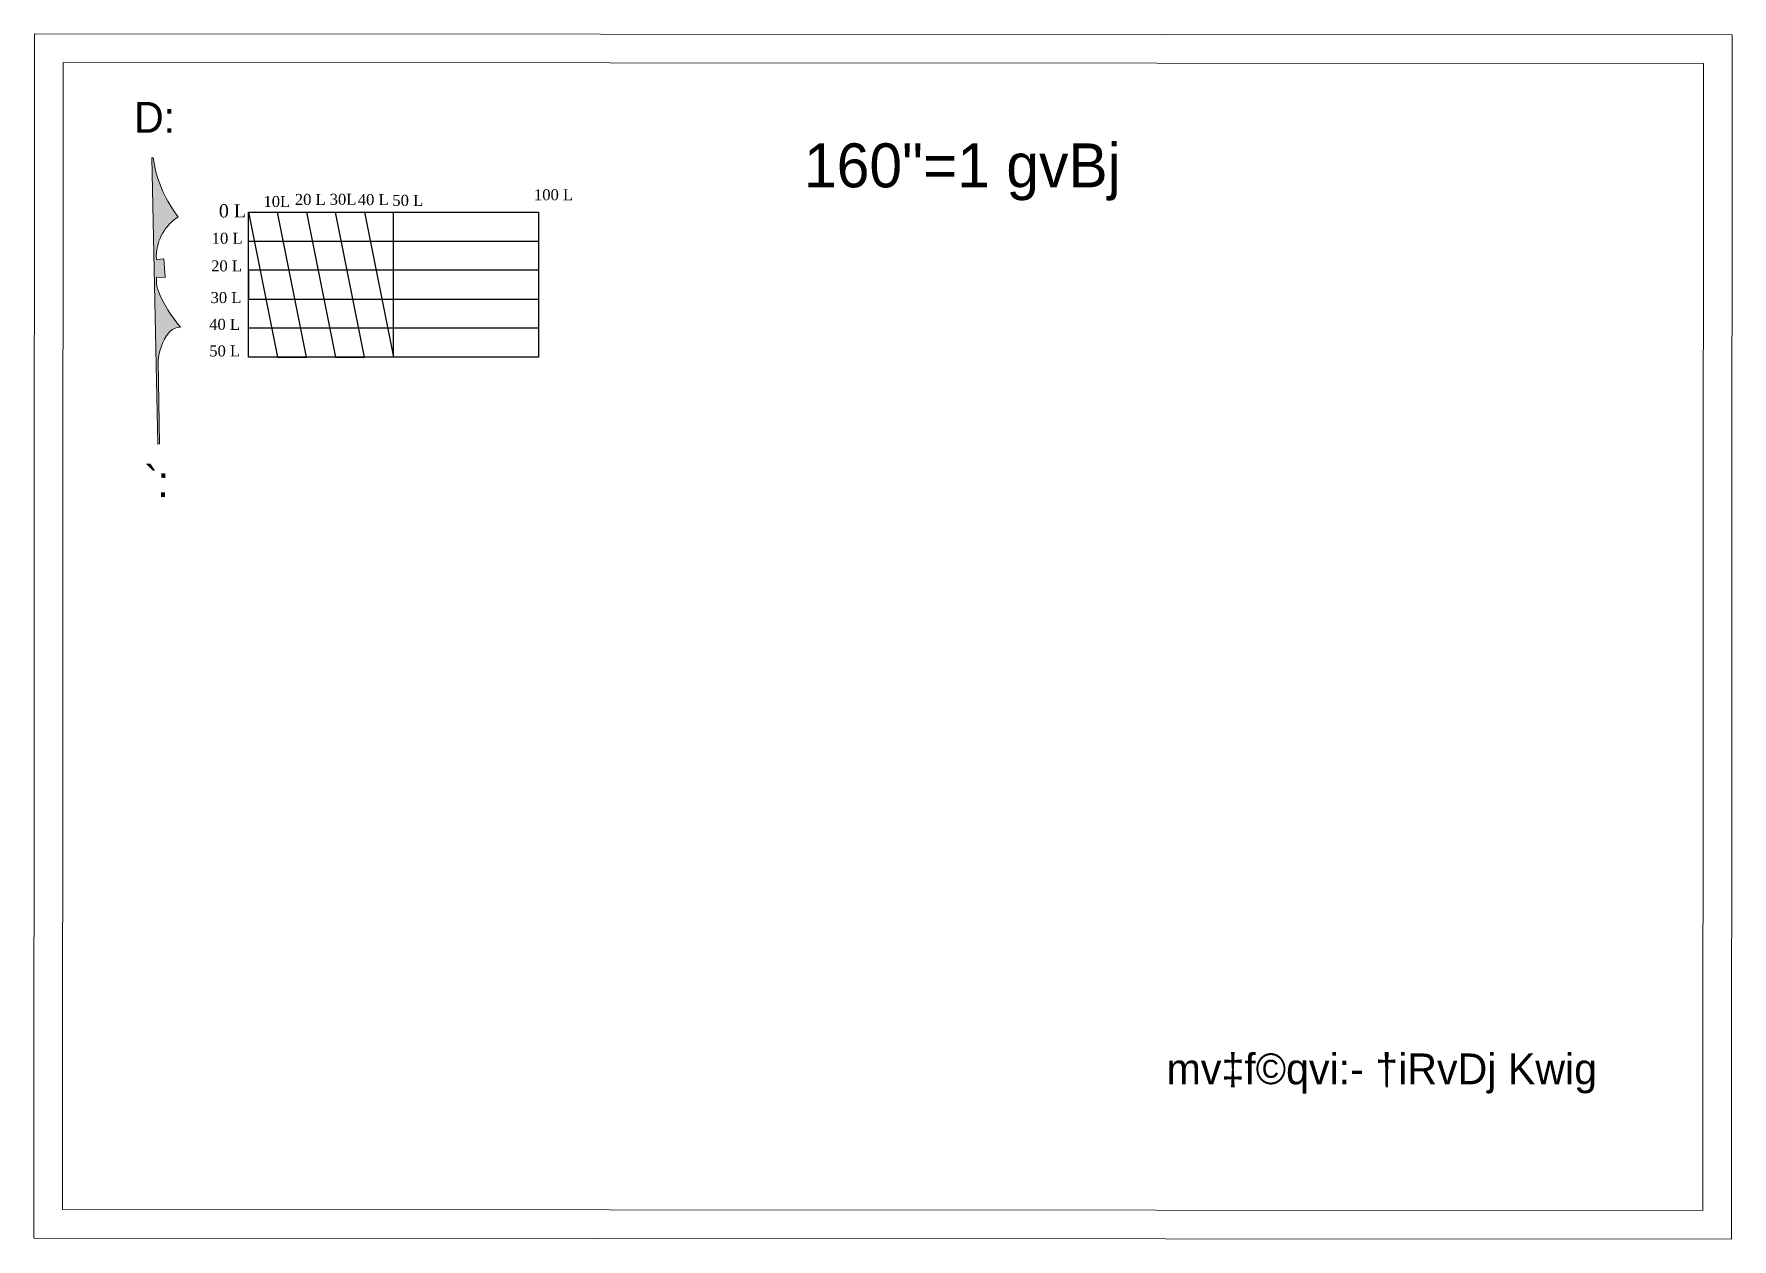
# Model space of a CAD drawing. Header units: inches. Extents: x -632136 to 122197, y -2623 to 455295.
# Drawn here: x -401710 to -397075, y 201007 to 204296 of the extents above; entities that cross this region are included whole.
import ezdxf

# ---------------------------------------------------------------- set-up
doc = ezdxf.new("R2010")
doc.units = ezdxf.units.IN
doc.header["$MEASUREMENT"] = 0
doc.linetypes.add('ACAD_ISO03W100', pattern=[30, 12, -18])
for name, color, linetype, lineweight in [('Angle', 220, 'ACAD_ISO03W100', 13), ('dor', 92, 'Continuous', 13), ('Main LINE', 20, 'Continuous', 30)]:
    doc.layers.add(name, color=color, linetype=linetype, lineweight=lineweight)
doc.styles.get("Standard").update_dxf_attribs({"font": '', "height": 60})
doc.styles.get('Standard').set_extended_font_data('Kalpurush ANSI')

msp = doc.modelspace()

# ---------------------------------------------------------------- texts
at = {"color": 14, "attachment_point": 1}
for s, insert, char_height, width in [('{\\fTimes New Roman|b0|i0|c0|p18;0 L}', (-401205.4, 203831.5), 36, 226.529), ('{\\fTimes New Roman|b0|i0|c0|p18;10L}', (-401083.8, 203854), 30, 226.529), ('{\\fTimes New Roman|b0|i0|c0|p18;20 L}', (-400998.2, 203859.7), 30, 97.38), ('{\\fTimes New Roman|b0|i0|c0|p18;30L}', (-400903, 203860.1), 30, 72.778), ('{\\fTimes New Roman|b0|i0|c0|p18;40 L}', (-400826.4, 203859.2), 30, 87.658), ('{\\fTimes New Roman|b0|i0|c0|p18;50 L}', (-400732, 203857), 30, 96.232), ('{\\fTimes New Roman|b0|i0|c0|p18;100 L}', (-400345.5, 203872.4), 30, 226.529), ('{\\fTimes New Roman|b0|i0|c0|p18;10 L}', (-401225, 203753.7), 30, 226.529), ('{\\fTimes New Roman|b0|i0|c0|p18;20 L}', (-401226.6, 203678.2), 30, 226.529), ('{\\fTimes New Roman|b0|i0|c0|p18;30 L}', (-401228.1, 203591.7), 30, 226.529), ('{\\fTimes New Roman|b0|i0|c0|p18;40 L}', (-401231.9, 203518.7), 30, 226.529), ('{\\fTimes New Roman|b0|i0|c0|p18;50 L}', (-401231.7, 203446.2), 30, 226.529)]:
    msp.add_mtext(s, dxfattribs=dict(at, insert=insert, char_height=char_height, width=width))
at = {"color": 5, "insert": (-398618.9, 201513.5), "char_height": 84, "width": 1973.096, "attachment_point": 1}
msp.add_mtext('{\\C1;mv‡f©qvi:- †iRvDj Kwig}', dxfattribs=at)
at = {"layer": 'Angle', "color": 7, "insert": (-399608.4, 203997.6), "char_height": 120, "width": 973.415, "attachment_point": 1}
msp.add_mtext('160"=1 gvBj', dxfattribs=at)
at = {"layer": 'dor', "color": 1, "insert": (-401437.1, 204110.8), "char_height": 84, "width": 144.005, "attachment_point": 1}
msp.add_mtext('D:', dxfattribs=at)
at = {"layer": 'dor', "color": 1, "insert": (-401409.4, 203117.6), "char_height": 84, "width": 144.005, "attachment_point": 1, "rotation": 358.8438}
msp.add_mtext('`:', dxfattribs=at)

# ---------------------------------------------------------------- hatches: boundary and pattern name
at = {"layer": 'Main LINE', "lineweight": 30}
msp.add_hatch(color=14, dxfattribs=at).paths.add_polyline_path([(-401355.3, 203682.2), (-401375.7, 203680.9), (-401376.4, 203691.7, -0.242481), (-401316.4, 203797.4, -0.122491), (-401382.3, 203943.7), (-401384.6, 203958.5), (-401388.7, 203958.2), (-401372.1, 203176.9), (-401367.3, 203177.2), (-401371.2, 203403.8, -0.143154), (-401342.3, 203480.8, -0.207024), (-401310.6, 203496.2, -0.080447), (-401371.2, 203595.8, -0.148072), (-401374.7, 203632.2), (-401351.9, 203631.7)])

# ---------------------------------------------------------------- linework, layer by layer
at = {"color": 14}
for p, q in [((-401124.9, 203730.8), (-400332.9, 203730.8)), ((-400332.9, 203730.8), (-400332.9, 203651.6)), ((-400332.9, 203651.6), (-401124.9, 203651.6)), ((-401124.9, 203651.6), (-401124.9, 203572.4)), ((-401124.9, 203572.4), (-400332.9, 203572.4)), ((-400332.9, 203572.4), (-400332.9, 203493.2)), ((-400332.9, 203493.2), (-401124.9, 203493.2))]:
    msp.add_line(p, q, dxfattribs=at)
msp.add_lwpolyline([(-401124.9, 203810), (-401045.7, 203810), (-400966.5, 203810), (-400887.3, 203810), (-400808.1, 203810), (-400728.9, 203810), (-400332.9, 203810), (-400332.9, 203730.8), (-400332.9, 203651.6), (-400332.9, 203572.4), (-400332.9, 203493.2), (-400332.9, 203414), (-400728.9, 203414), (-400808.1, 203414), (-400887.3, 203414), (-400966.5, 203414), (-401045.7, 203414), (-401124.9, 203414), (-401124.9, 203493.2), (-401124.9, 203572.4), (-401124.9, 203651.6), (-401124.9, 203730.8), (-401124.9, 203810), (-401045.7, 203414), (-400966.5, 203414), (-401045.7, 203810), (-400966.5, 203810), (-400887.3, 203414), (-400808.1, 203414), (-400887.3, 203810), (-400808.1, 203810), (-400728.9, 203414), (-400728.9, 203810)], dxfattribs=at)
at = {"layer": 'dor', "color": 5}
msp.add_lwpolyline([(-401710.1, 201009.3), (-401708.5, 204296.3), (-397075.5, 204294), (-397077.1, 201007)], close=True, dxfattribs=at)
at = {"layer": 'dor', "color": 1}
msp.add_lwpolyline([(-401632.1, 201087.3), (-401630.5, 204218.3), (-397153.5, 204216), (-397155.1, 201085)], close=True, dxfattribs=at)
msp.add_lwpolyline([(-401382.3, 203943.7), (-401384.6, 203958.5), (-401388.7, 203958.2), (-401372.1, 203176.9), (-401367.3, 203177.2), (-401371.2, 203403.8, -0.143154), (-401342.3, 203480.8, -0.207024), (-401310.6, 203496.2, -0.080447), (-401371.2, 203595.8, -0.148072), (-401374.7, 203632.2), (-401351.9, 203631.7), (-401355.3, 203682.2), (-401375.7, 203680.9), (-401376.4, 203691.7, -0.242481), (-401316.4, 203797.4, -0.122491)], format="xyb", close=True, dxfattribs=at)

msp.set_redraw_order([(e.dxf.handle, doc.entitydb.next_handle()) for e in msp.query("TEXT MTEXT ATTDEF DIMENSION ARC_DIMENSION")])  # texts and dimensions are drawn at this point

doc.saveas('drawing.dxf')
